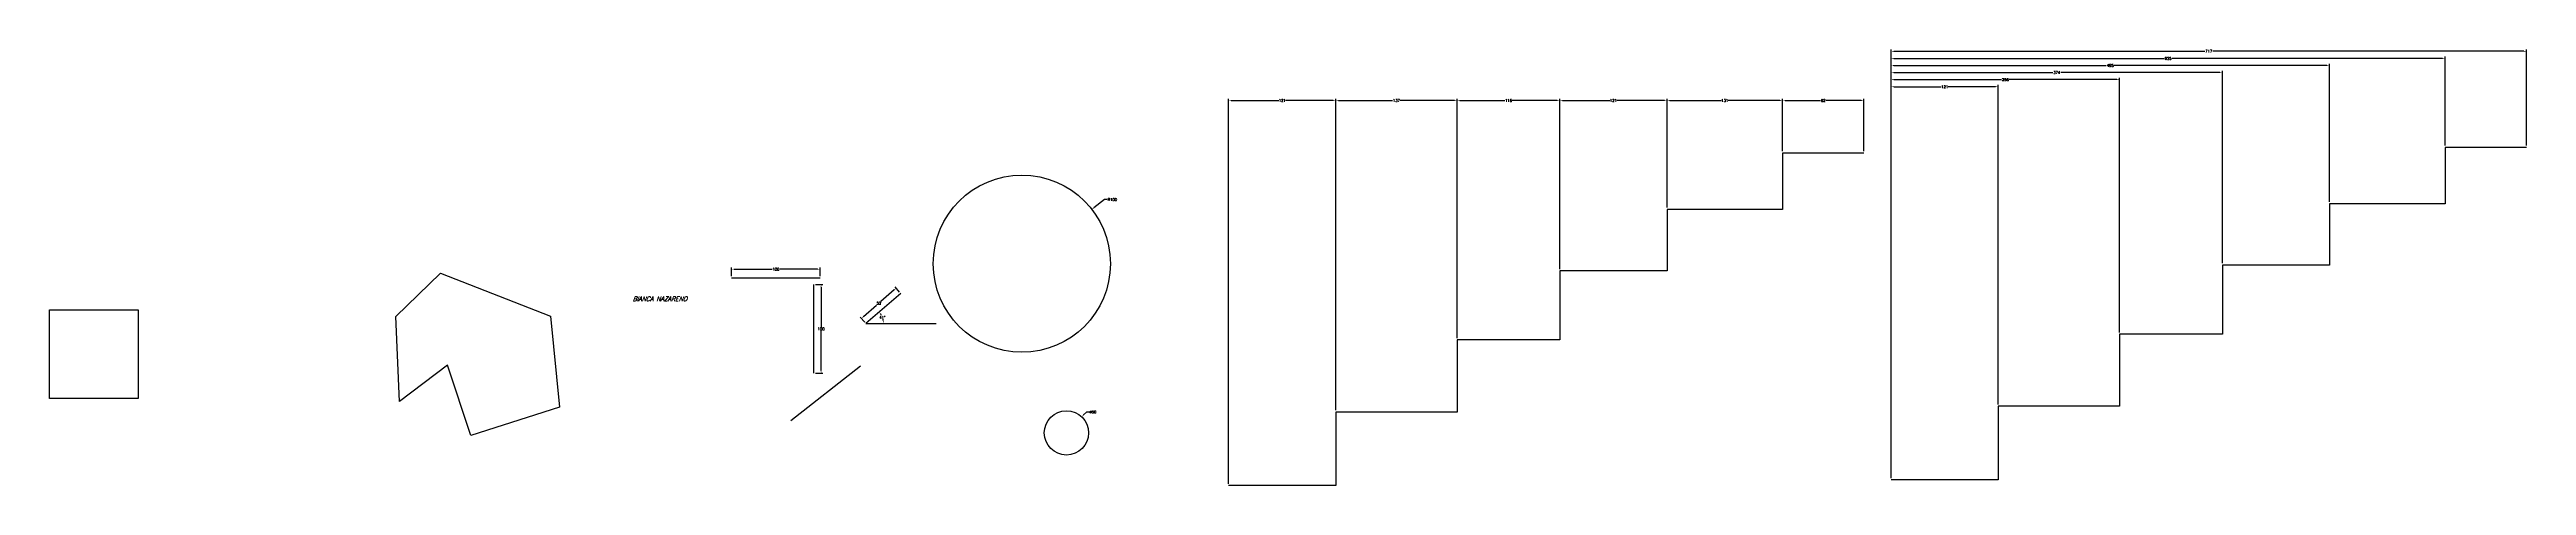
# Model space of a CAD drawing. Header units: millimetres. Extents: x 129 to 4177, y -92 to 521.
# Drawn here: x 1382 to 4177, y 29 to 521 of the extents above; entities that cross this region are included whole.
import ezdxf

# ---------------------------------------------------------------- set-up
doc = ezdxf.new("R2010")
doc.units = ezdxf.units.MM
doc.styles.get("Standard").update_dxf_attribs({"font": 'romans.shx', "height": 3})
doc.dimstyles.new('ISO-25', dxfattribs={"dimtxt": 3, "dimasz": 3, "dimexe": 2, "dimexo": 2, "dimtad": 0, "dimtih": 1, "dimtoh": 1, "dimdec": 0, "dimdsep": 46, "dimtxsty": 'Standard', "dimcen": 0, "dimadec": 0, "dimazin": 0, "dimtfac": 1, "dimtdec": 0, "dimtmove": 0, "dimatfit": 3, "dimfxl": 1, "dimarcsym": 0})

# ---------------------------------------------------------------- blocks, each defined once
blk = doc.blocks.new('*D3')
at = {"color": 0, "lineweight": -2, "transparency": 16777216}
for p, q in [((2246.2, 255.6), (2254.6, 255.6)), ((2252.6, 252.6), (2252.6, 207.7)), ((2252.6, 158.6), (2252.6, 203.5)), ((2246.2, 155.6), (2254.6, 155.6))]:
    blk.add_line(p, q, dxfattribs=at)
at = {"color": 0, "transparency": 16777216}
for points in [[(2252.1, 252.6), (2253.1, 252.6), (2252.6, 255.6)], [(2252.1, 158.6), (2253.1, 158.6), (2252.6, 155.6)]]:
    blk.add_solid(points, dxfattribs=at)
at = {"layer": 'Defpoints', "color": 0, "transparency": 16777216}
for p in [(2244.2, 255.6), (2244.2, 155.6), (2252.6, 155.6)]:
    blk.add_point(p, dxfattribs=at)
at = {"color": 0, "transparency": 16777216, "insert": (2252.6, 205.6), "char_height": 3, "attachment_point": 5}
blk.add_mtext('100', dxfattribs=at)
blk = doc.blocks.new('*D4')
at = {"color": 0, "lineweight": -2, "transparency": 16777216}
for p, q in [((2151.6, 265.1), (2151.6, 275)), ((2154.6, 273), (2197.4, 273)), ((2248.6, 273), (2205.9, 273)), ((2251.6, 265.1), (2251.6, 275))]:
    blk.add_line(p, q, dxfattribs=at)
at = {"color": 0, "transparency": 16777216}
for points in [[(2154.6, 273.5), (2154.6, 272.5), (2151.6, 273)], [(2248.6, 273.5), (2248.6, 272.5), (2251.6, 273)]]:
    blk.add_solid(points, dxfattribs=at)
at = {"layer": 'Defpoints', "color": 0, "transparency": 16777216}
for p in [(2151.6, 273), (2151.6, 263.1), (2251.6, 263.1)]:
    blk.add_point(p, dxfattribs=at)
at = {"color": 0, "transparency": 16777216, "insert": (2201.6, 273), "char_height": 3, "attachment_point": 5}
blk.add_mtext('100', dxfattribs=at)
blk = doc.blocks.new('*D5')
at = {"color": 0, "lineweight": -2, "transparency": 16777216}
for p, q in [((2341.2, 247.1), (2336.1, 253)), ((2300.4, 219.5), (2315.3, 232.4)), ((2335.2, 249.5), (2320.2, 236.6)), ((2301.9, 213.1), (2296.8, 219))]:
    blk.add_line(p, q, dxfattribs=at)
at = {"color": 0, "transparency": 16777216}
for points in [[(2334.8, 249.9), (2335.5, 249.1), (2337.4, 251.5)], [(2300, 219.8), (2300.7, 219.1), (2298.1, 217.5)]]:
    blk.add_solid(points, dxfattribs=at)
at = {"layer": 'Defpoints', "color": 0, "transparency": 16777216}
for p in [(2337.4, 251.5), (2342.5, 245.6), (2303.2, 211.6)]:
    blk.add_point(p, dxfattribs=at)
at = {"color": 0, "transparency": 16777216, "insert": (2317.8, 234.5), "char_height": 3, "attachment_point": 5}
blk.add_mtext('52', dxfattribs=at)
blk = doc.blocks.new('*D6')
at = {"color": 0, "lineweight": -2, "transparency": 16777216}
for start, end in [(27.1115, 32.1889), (8.6498, 14.0079)]:
    blk.add_arc((2303.2, 211.6), 19.9, start, end, dxfattribs=at)
at = {"color": 0, "transparency": 16777216}
for points in [[(2319.6, 221.9), (2320.4, 222.5), (2318.2, 224.6)], [(2323.3, 214.7), (2322.3, 214.6), (2323.1, 211.6)]]:
    blk.add_solid(points, dxfattribs=at)
at = {"layer": 'Defpoints', "color": 0, "transparency": 16777216}
for p in [(2342.5, 245.6), (2303.2, 211.6), (2303.2, 211.6), (2322.5, 216.3), (2382.6, 211.6)]:
    blk.add_point(p, dxfattribs=at)
at = {"color": 0, "transparency": 16777216, "insert": (2321.8, 218.6), "char_height": 3, "attachment_point": 5}
blk.add_mtext('41°', dxfattribs=at)
blk = doc.blocks.new('*D9')
at = {"color": 0, "lineweight": -2, "transparency": 16777216}
for p, q in [((2552, 111.8), (2548.9, 108.5)), ((2555, 111.8), (2552, 111.8))]:
    blk.add_line(p, q, dxfattribs=at)
at = {"color": 0, "transparency": 16777216}
blk.add_solid([(2548.5, 108.8), (2549.2, 108.1), (2546.8, 106.3)], dxfattribs=at)
at = {"layer": 'Defpoints', "color": 0, "transparency": 16777216}
for p in [(2546.8, 106.3), (2512.2, 70.2)]:
    blk.add_point(p, dxfattribs=at)
at = {"color": 0, "transparency": 16777216, "insert": (2559.4, 111.8), "char_height": 3, "attachment_point": 5}
blk.add_mtext('∅50', dxfattribs=at)
blk = doc.blocks.new('*D10')
at = {"color": 0, "lineweight": -2, "transparency": 16777216}
for p, q in [((2572.5, 351.5), (2560.6, 342.3)), ((2575.5, 351.5), (2572.5, 351.5))]:
    blk.add_line(p, q, dxfattribs=at)
at = {"color": 0, "transparency": 16777216}
blk.add_solid([(2560.3, 342.7), (2560.9, 341.9), (2558.2, 340.4)], dxfattribs=at)
at = {"layer": 'Defpoints', "color": 0, "transparency": 16777216}
for p in [(2558.2, 340.4), (2479.2, 279.2)]:
    blk.add_point(p, dxfattribs=at)
at = {"color": 0, "transparency": 16777216, "insert": (2581.4, 351.5), "char_height": 3, "attachment_point": 5}
blk.add_mtext('R100', dxfattribs=at)
blk = doc.blocks.new('*D12')
at = {"color": 0, "lineweight": -2, "transparency": 16777216}
for p, q in [((2712.6, 30.9), (2712.6, 465.3)), ((2715.6, 463.3), (2769.2, 463.3)), ((2830.5, 463.3), (2776.9, 463.3)), ((2833.5, 113.8), (2833.5, 465.3))]:
    blk.add_line(p, q, dxfattribs=at)
at = {"color": 0, "transparency": 16777216}
for points in [[(2715.6, 463.8), (2715.6, 462.8), (2712.6, 463.3)], [(2830.5, 463.8), (2830.5, 462.8), (2833.5, 463.3)]]:
    blk.add_solid(points, dxfattribs=at)
at = {"layer": 'Defpoints', "color": 0, "transparency": 16777216}
for p in [(2833.5, 463.3), (2833.5, 111.8), (2712.6, 28.9)]:
    blk.add_point(p, dxfattribs=at)
at = {"color": 0, "transparency": 16777216, "insert": (2773.1, 463.3), "char_height": 3, "attachment_point": 5}
blk.add_mtext('121', dxfattribs=at)
blk = doc.blocks.new('*D13')
at = {"color": 0, "lineweight": -2, "transparency": 16777216}
for p, q in [((2833.5, 113.8), (2833.5, 465.3)), ((2836.5, 463.3), (2897.7, 463.3)), ((2967.5, 463.3), (2906.2, 463.3)), ((2970.5, 195.1), (2970.5, 465.3))]:
    blk.add_line(p, q, dxfattribs=at)
at = {"color": 0, "transparency": 16777216}
for points in [[(2836.5, 463.8), (2836.5, 462.8), (2833.5, 463.3)], [(2967.5, 463.8), (2967.5, 462.8), (2970.5, 463.3)]]:
    blk.add_solid(points, dxfattribs=at)
at = {"layer": 'Defpoints', "color": 0, "transparency": 16777216}
for p in [(2970.5, 463.3), (2970.5, 193.1), (2833.5, 111.8)]:
    blk.add_point(p, dxfattribs=at)
at = {"color": 0, "transparency": 16777216, "insert": (2902, 463.3), "char_height": 3, "attachment_point": 5}
blk.add_mtext('137', dxfattribs=at)
blk = doc.blocks.new('*D14')
at = {"color": 0, "lineweight": -2, "transparency": 16777216}
for p, q in [((2970.5, 195.1), (2970.5, 465.3)), ((2973.5, 463.3), (3024.2, 463.3)), ((3083.5, 463.3), (3032.7, 463.3)), ((3086.5, 273.2), (3086.5, 465.3))]:
    blk.add_line(p, q, dxfattribs=at)
at = {"color": 0, "transparency": 16777216}
for points in [[(2973.5, 463.8), (2973.5, 462.8), (2970.5, 463.3)], [(3083.5, 463.8), (3083.5, 462.8), (3086.5, 463.3)]]:
    blk.add_solid(points, dxfattribs=at)
at = {"layer": 'Defpoints', "color": 0, "transparency": 16777216}
for p in [(3086.5, 463.3), (3086.5, 271.2), (2970.5, 193.1)]:
    blk.add_point(p, dxfattribs=at)
at = {"color": 0, "transparency": 16777216, "insert": (3028.5, 463.3), "char_height": 3, "attachment_point": 5}
blk.add_mtext('116', dxfattribs=at)
blk = doc.blocks.new('*D15')
at = {"color": 0, "lineweight": -2, "transparency": 16777216}
for p, q in [((3086.5, 273.2), (3086.5, 465.3)), ((3089.5, 463.3), (3143.1, 463.3)), ((3204.4, 463.3), (3150.8, 463.3)), ((3207.4, 342.5), (3207.4, 465.3))]:
    blk.add_line(p, q, dxfattribs=at)
at = {"color": 0, "transparency": 16777216}
for points in [[(3089.5, 463.8), (3089.5, 462.8), (3086.5, 463.3)], [(3204.4, 463.8), (3204.4, 462.8), (3207.4, 463.3)]]:
    blk.add_solid(points, dxfattribs=at)
at = {"layer": 'Defpoints', "color": 0, "transparency": 16777216}
for p in [(3207.4, 463.3), (3207.4, 340.5), (3086.5, 271.2)]:
    blk.add_point(p, dxfattribs=at)
at = {"color": 0, "transparency": 16777216, "insert": (3146.9, 463.3), "char_height": 3, "attachment_point": 5}
blk.add_mtext('121', dxfattribs=at)
blk = doc.blocks.new('*D16')
at = {"color": 0, "lineweight": -2, "transparency": 16777216}
for p, q in [((3207.4, 342.5), (3207.4, 465.3)), ((3210.4, 463.3), (3268.8, 463.3)), ((3334.9, 463.3), (3276.5, 463.3)), ((3337.9, 406.1), (3337.9, 465.3))]:
    blk.add_line(p, q, dxfattribs=at)
at = {"color": 0, "transparency": 16777216}
for points in [[(3210.4, 463.8), (3210.4, 462.8), (3207.4, 463.3)], [(3334.9, 463.8), (3334.9, 462.8), (3337.9, 463.3)]]:
    blk.add_solid(points, dxfattribs=at)
at = {"layer": 'Defpoints', "color": 0, "transparency": 16777216}
for p in [(3337.9, 463.3), (3337.9, 404.1), (3207.4, 340.5)]:
    blk.add_point(p, dxfattribs=at)
at = {"color": 0, "transparency": 16777216, "insert": (3272.6, 463.3), "char_height": 3, "attachment_point": 5}
blk.add_mtext('131', dxfattribs=at)
blk = doc.blocks.new('*D17')
at = {"color": 0, "lineweight": -2, "transparency": 16777216}
for p, q in [((3337.9, 406.1), (3337.9, 465.3)), ((3340.9, 463.3), (3380.8, 463.3)), ((3426.7, 463.3), (3386.9, 463.3)), ((3429.7, 406.1), (3429.7, 465.3))]:
    blk.add_line(p, q, dxfattribs=at)
at = {"color": 0, "transparency": 16777216}
for points in [[(3340.9, 463.8), (3340.9, 462.8), (3337.9, 463.3)], [(3426.7, 463.8), (3426.7, 462.8), (3429.7, 463.3)]]:
    blk.add_solid(points, dxfattribs=at)
at = {"layer": 'Defpoints', "color": 0, "transparency": 16777216}
for p in [(3429.7, 463.3), (3337.9, 404.1), (3429.7, 404.1)]:
    blk.add_point(p, dxfattribs=at)
at = {"color": 0, "transparency": 16777216, "insert": (3383.8, 463.3), "char_height": 3, "attachment_point": 5}
blk.add_mtext('92', dxfattribs=at)
blk = doc.blocks.new('*D18')
at = {"color": 0, "lineweight": -2, "transparency": 16777216}
for p, q in [((3460.3, 37.3), (3460.3, 480.9)), ((3463.3, 478.9), (3516.9, 478.9)), ((3578.2, 478.9), (3524.6, 478.9)), ((3581.2, 120.2), (3581.2, 480.9))]:
    blk.add_line(p, q, dxfattribs=at)
at = {"color": 0, "transparency": 16777216}
for points in [[(3463.3, 479.4), (3463.3, 478.4), (3460.3, 478.9)], [(3578.2, 479.4), (3578.2, 478.4), (3581.2, 478.9)]]:
    blk.add_solid(points, dxfattribs=at)
at = {"layer": 'Defpoints', "color": 0, "transparency": 16777216}
for p in [(3581.2, 478.9), (3581.2, 118.2), (3460.3, 35.3)]:
    blk.add_point(p, dxfattribs=at)
at = {"color": 0, "transparency": 16777216, "insert": (3520.8, 478.9), "char_height": 3, "attachment_point": 5}
blk.add_mtext('121', dxfattribs=at)
blk = doc.blocks.new('*D19')
at = {"color": 0, "lineweight": -2, "transparency": 16777216}
for p, q in [((3460.3, 37.3), (3460.3, 488.9)), ((3463.3, 486.9), (3584.8, 486.9)), ((3715.2, 486.9), (3593.7, 486.9)), ((3718.2, 201.5), (3718.2, 488.9))]:
    blk.add_line(p, q, dxfattribs=at)
at = {"color": 0, "transparency": 16777216}
for points in [[(3463.3, 487.4), (3463.3, 486.4), (3460.3, 486.9)], [(3715.2, 487.4), (3715.2, 486.4), (3718.2, 486.9)]]:
    blk.add_solid(points, dxfattribs=at)
at = {"layer": 'Defpoints', "color": 0, "transparency": 16777216}
for p in [(3718.2, 486.9), (3718.2, 199.5), (3460.3, 35.3)]:
    blk.add_point(p, dxfattribs=at)
at = {"color": 0, "transparency": 16777216, "insert": (3589.2, 486.9), "char_height": 3, "attachment_point": 5}
blk.add_mtext('258', dxfattribs=at)
blk = doc.blocks.new('*D20')
at = {"color": 0, "lineweight": -2, "transparency": 16777216}
for p, q in [((3460.3, 37.3), (3460.3, 496.9)), ((3463.3, 494.9), (3642.7, 494.9)), ((3831.2, 494.9), (3651.8, 494.9)), ((3834.2, 279.6), (3834.2, 496.9))]:
    blk.add_line(p, q, dxfattribs=at)
at = {"color": 0, "transparency": 16777216}
for points in [[(3463.3, 495.4), (3463.3, 494.4), (3460.3, 494.9)], [(3831.2, 495.4), (3831.2, 494.4), (3834.2, 494.9)]]:
    blk.add_solid(points, dxfattribs=at)
at = {"layer": 'Defpoints', "color": 0, "transparency": 16777216}
for p in [(3834.2, 494.9), (3834.2, 277.6), (3460.3, 35.3)]:
    blk.add_point(p, dxfattribs=at)
at = {"color": 0, "transparency": 16777216, "insert": (3647.3, 494.9), "char_height": 3, "attachment_point": 5}
blk.add_mtext('374', dxfattribs=at)
blk = doc.blocks.new('*D21')
at = {"color": 0, "lineweight": -2, "transparency": 16777216}
for p, q in [((3460.3, 37.3), (3460.3, 504.9)), ((3955.1, 348.9), (3955.1, 504.9)), ((3463.3, 502.9), (3703.2, 502.9)), ((3952.1, 502.9), (3712.2, 502.9))]:
    blk.add_line(p, q, dxfattribs=at)
at = {"color": 0, "transparency": 16777216}
for points in [[(3463.3, 503.4), (3463.3, 502.4), (3460.3, 502.9)], [(3952.1, 503.4), (3952.1, 502.4), (3955.1, 502.9)]]:
    blk.add_solid(points, dxfattribs=at)
at = {"layer": 'Defpoints', "color": 0, "transparency": 16777216}
for p in [(3955.1, 502.9), (3955.1, 346.9), (3460.3, 35.3)]:
    blk.add_point(p, dxfattribs=at)
at = {"color": 0, "transparency": 16777216, "insert": (3707.7, 502.9), "char_height": 3, "attachment_point": 5}
blk.add_mtext('495', dxfattribs=at)
blk = doc.blocks.new('*D22')
at = {"color": 0, "lineweight": -2, "transparency": 16777216}
for p, q in [((3460.3, 37.3), (3460.3, 512.9)), ((3463.3, 510.9), (3768.5, 510.9)), ((4082.6, 510.9), (3777.4, 510.9)), ((4085.6, 412.5), (4085.6, 512.9))]:
    blk.add_line(p, q, dxfattribs=at)
at = {"color": 0, "transparency": 16777216}
for points in [[(3463.3, 511.4), (3463.3, 510.4), (3460.3, 510.9)], [(4082.6, 511.4), (4082.6, 510.4), (4085.6, 510.9)]]:
    blk.add_solid(points, dxfattribs=at)
at = {"layer": 'Defpoints', "color": 0, "transparency": 16777216}
for p in [(4085.6, 510.9), (4085.6, 410.5), (3460.3, 35.3)]:
    blk.add_point(p, dxfattribs=at)
at = {"color": 0, "transparency": 16777216, "insert": (3773, 510.9), "char_height": 3, "attachment_point": 5}
blk.add_mtext('625', dxfattribs=at)
blk = doc.blocks.new('*D23')
at = {"color": 0, "lineweight": -2, "transparency": 16777216}
for p, q in [((3460.3, 37.3), (3460.3, 520.9)), ((3463.3, 518.9), (3814.4, 518.9)), ((4174.4, 518.9), (3823.4, 518.9)), ((4177.4, 412.5), (4177.4, 520.9))]:
    blk.add_line(p, q, dxfattribs=at)
at = {"color": 0, "transparency": 16777216}
for points in [[(3463.3, 519.4), (3463.3, 518.4), (3460.3, 518.9)], [(4174.4, 519.4), (4174.4, 518.4), (4177.4, 518.9)]]:
    blk.add_solid(points, dxfattribs=at)
at = {"layer": 'Defpoints', "color": 0, "transparency": 16777216}
for p in [(4177.4, 518.9), (4177.4, 410.5), (3460.3, 35.3)]:
    blk.add_point(p, dxfattribs=at)
at = {"color": 0, "transparency": 16777216, "insert": (3818.9, 518.9), "char_height": 3, "attachment_point": 5}
blk.add_mtext('717', dxfattribs=at)

msp = doc.modelspace()

# ---------------------------------------------------------------- linework, layer by layer
for p, q in [((3429.7, 404.1), (3337.9, 404.1)), ((3337.9, 404.1), (3337.9, 340.5)), ((4177.4, 410.5), (4085.6, 410.5)), ((4085.6, 410.5), (4085.6, 346.9)), ((3337.9, 340.5), (3207.4, 340.5)), ((3207.4, 340.5), (3207.4, 271.2)), ((4085.6, 346.9), (3955.1, 346.9)), ((3955.1, 346.9), (3955.1, 277.6)), ((2151.6, 263.1), (2251.6, 263.1)), ((2244.2, 255.6), (2244.2, 155.6)), ((3207.4, 271.2), (3086.5, 271.2)), ((3086.5, 271.2), (3086.5, 193.1)), ((3955.1, 277.6), (3834.2, 277.6)), ((3834.2, 277.6), (3834.2, 199.5)), ((2342.5, 245.6), (2303.2, 211.6)), ((2303.2, 211.6), (2382.6, 211.6)), ((3834.2, 199.5), (3718.2, 199.5)), ((3718.2, 199.5), (3718.2, 118.2)), ((3086.5, 193.1), (2970.5, 193.1)), ((2970.5, 193.1), (2970.5, 111.8)), ((2218.4, 102.1), (2297, 164)), ((3718.2, 118.2), (3581.2, 118.2)), ((3581.2, 118.2), (3581.2, 35.3)), ((2970.5, 111.8), (2833.5, 111.8)), ((2833.5, 111.8), (2833.5, 28.9)), ((2833.5, 28.9), (2712.6, 28.9)), ((3581.2, 35.3), (3460.3, 35.3))]:
    msp.add_line(p, q)
for points in [[(1823.1, 268.5), (1947.3, 219.8), (1957.5, 117.2), (1857.3, 85.1), (1830.8, 164.6), (1776.8, 123.7), (1772.5, 219.5)], [(1381.8, 227), (1481.8, 227), (1481.8, 127), (1381.8, 127)]]:
    msp.add_lwpolyline(points, close=True)
for centre, radius in [((2479.2, 279.2), 100), ((2529.5, 88.2), 25)]:
    msp.add_circle(centre, radius)

# ---------------------------------------------------------------- texts
at = {"insert": (2040, 242), "char_height": 5, "attachment_point": 1}
msp.add_mtext_dynamic_manual_height_columns('{\\Fromans|c0;\\Q20;BIANCA NAZARENO}', width=165.715, gutter_width=12.5, heights=[0], dxfattribs=at)

# ---------------------------------------------------------------- dimensions: what is measured, and where the dimension line sits
for base, p1, p2, picture, middle in [((4177.4, 518.9), (3460.3, 35.3), (4177.4, 410.5), '*D23', (3818.9, 518.9)), ((4085.6, 510.9), (3460.3, 35.3), (4085.6, 410.5), '*D22', (3773, 510.9)), ((3955.1, 502.9), (3460.3, 35.3), (3955.1, 346.9), '*D21', (3707.7, 502.9)), ((3834.2, 494.9), (3460.3, 35.3), (3834.2, 277.6), '*D20', (3647.3, 494.9)), ((3718.2, 486.9), (3460.3, 35.3), (3718.2, 199.5), '*D19', (3589.2, 486.9)), ((3581.2, 478.9), (3460.3, 35.3), (3581.2, 118.2), '*D18', (3520.8, 478.9)), ((2833.5, 463.3), (2712.6, 28.9), (2833.5, 111.8), '*D12', (2773.1, 463.3)), ((2151.6, 273), (2251.6, 263.1), (2151.6, 263.1), '*D4', (2201.6, 273))]:
    dim = msp.add_linear_dim(base=base, p1=p1, p2=p2, dimstyle='ISO-25')
    dim.commit()
    dim.dimension.update_dxf_attribs({"geometry": picture, "text_midpoint": middle})
for base, p1, p2, picture, middle in [((2970.5, 463.3), (2833.5, 111.8), (2970.5, 193.1), '*D13', (2902, 463.3)), ((3086.5, 463.3), (2970.5, 193.1), (3086.5, 271.2), '*D14', (3028.5, 463.3)), ((3207.4, 463.3), (3086.5, 271.2), (3207.4, 340.5), '*D15', (3146.9, 463.3)), ((3337.884, 463.2941), (3207.3525, 340.4823), (3337.884, 404.0893), '*D16', (3272.6183, 463.2941)), ((3429.7, 463.3), (3337.9, 404.1), (3429.7, 404.1), '*D17', (3383.8, 463.3))]:
    dim = msp.add_linear_dim(base=base, p1=p1, p2=p2, dimstyle='ISO-25', override={"dimtmove": 1})
    dim.commit()
    dim.dimension.update_dxf_attribs({"geometry": picture, "text_midpoint": middle})
dim = msp.add_radius_dim(center=(2479.2, 279.2), mpoint=(2558.2, 340.4), dimstyle='ISO-25', override={"dimtofl": 0})
dim.commit()
dim.dimension.update_dxf_attribs({"geometry": '*D10', "text_midpoint": (2581.4, 351.5), "dimtype": 164})
dim = msp.add_linear_dim(base=(2252.6, 155.6), p1=(2244.2, 255.6), p2=(2244.2, 155.6), angle=90, dimstyle='ISO-25')
dim.commit()
dim.dimension.update_dxf_attribs({"geometry": '*D3', "text_midpoint": (2252.6, 205.6)})
dim = msp.add_aligned_dim(p1=(2303.2, 211.6), p2=(2342.5, 245.6), distance=7.7, dimstyle='ISO-25')
dim.commit()
dim.dimension.update_dxf_attribs({"geometry": '*D5', "text_midpoint": (2317.8, 234.5)})
dim = msp.add_angular_dim_2l(base=(2322.5, 216.3), line1=((2303.2, 211.6), (2382.6, 211.6)), line2=((2342.5, 245.6), (2303.2, 211.6)), dimstyle='ISO-25')
dim.commit()
dim.dimension.update_dxf_attribs({"geometry": '*D6', "text_midpoint": (2321.8, 218.6)})
dim = msp.add_diameter_dim_2p(p1=(2512.2, 70.2), p2=(2546.8, 106.3), dimstyle='ISO-25', override={"dimtofl": 0})
dim.commit()
dim.dimension.update_dxf_attribs({"geometry": '*D9', "text_midpoint": (2559.4, 111.8), "dimtype": 163})

doc.saveas('drawing.dxf')
